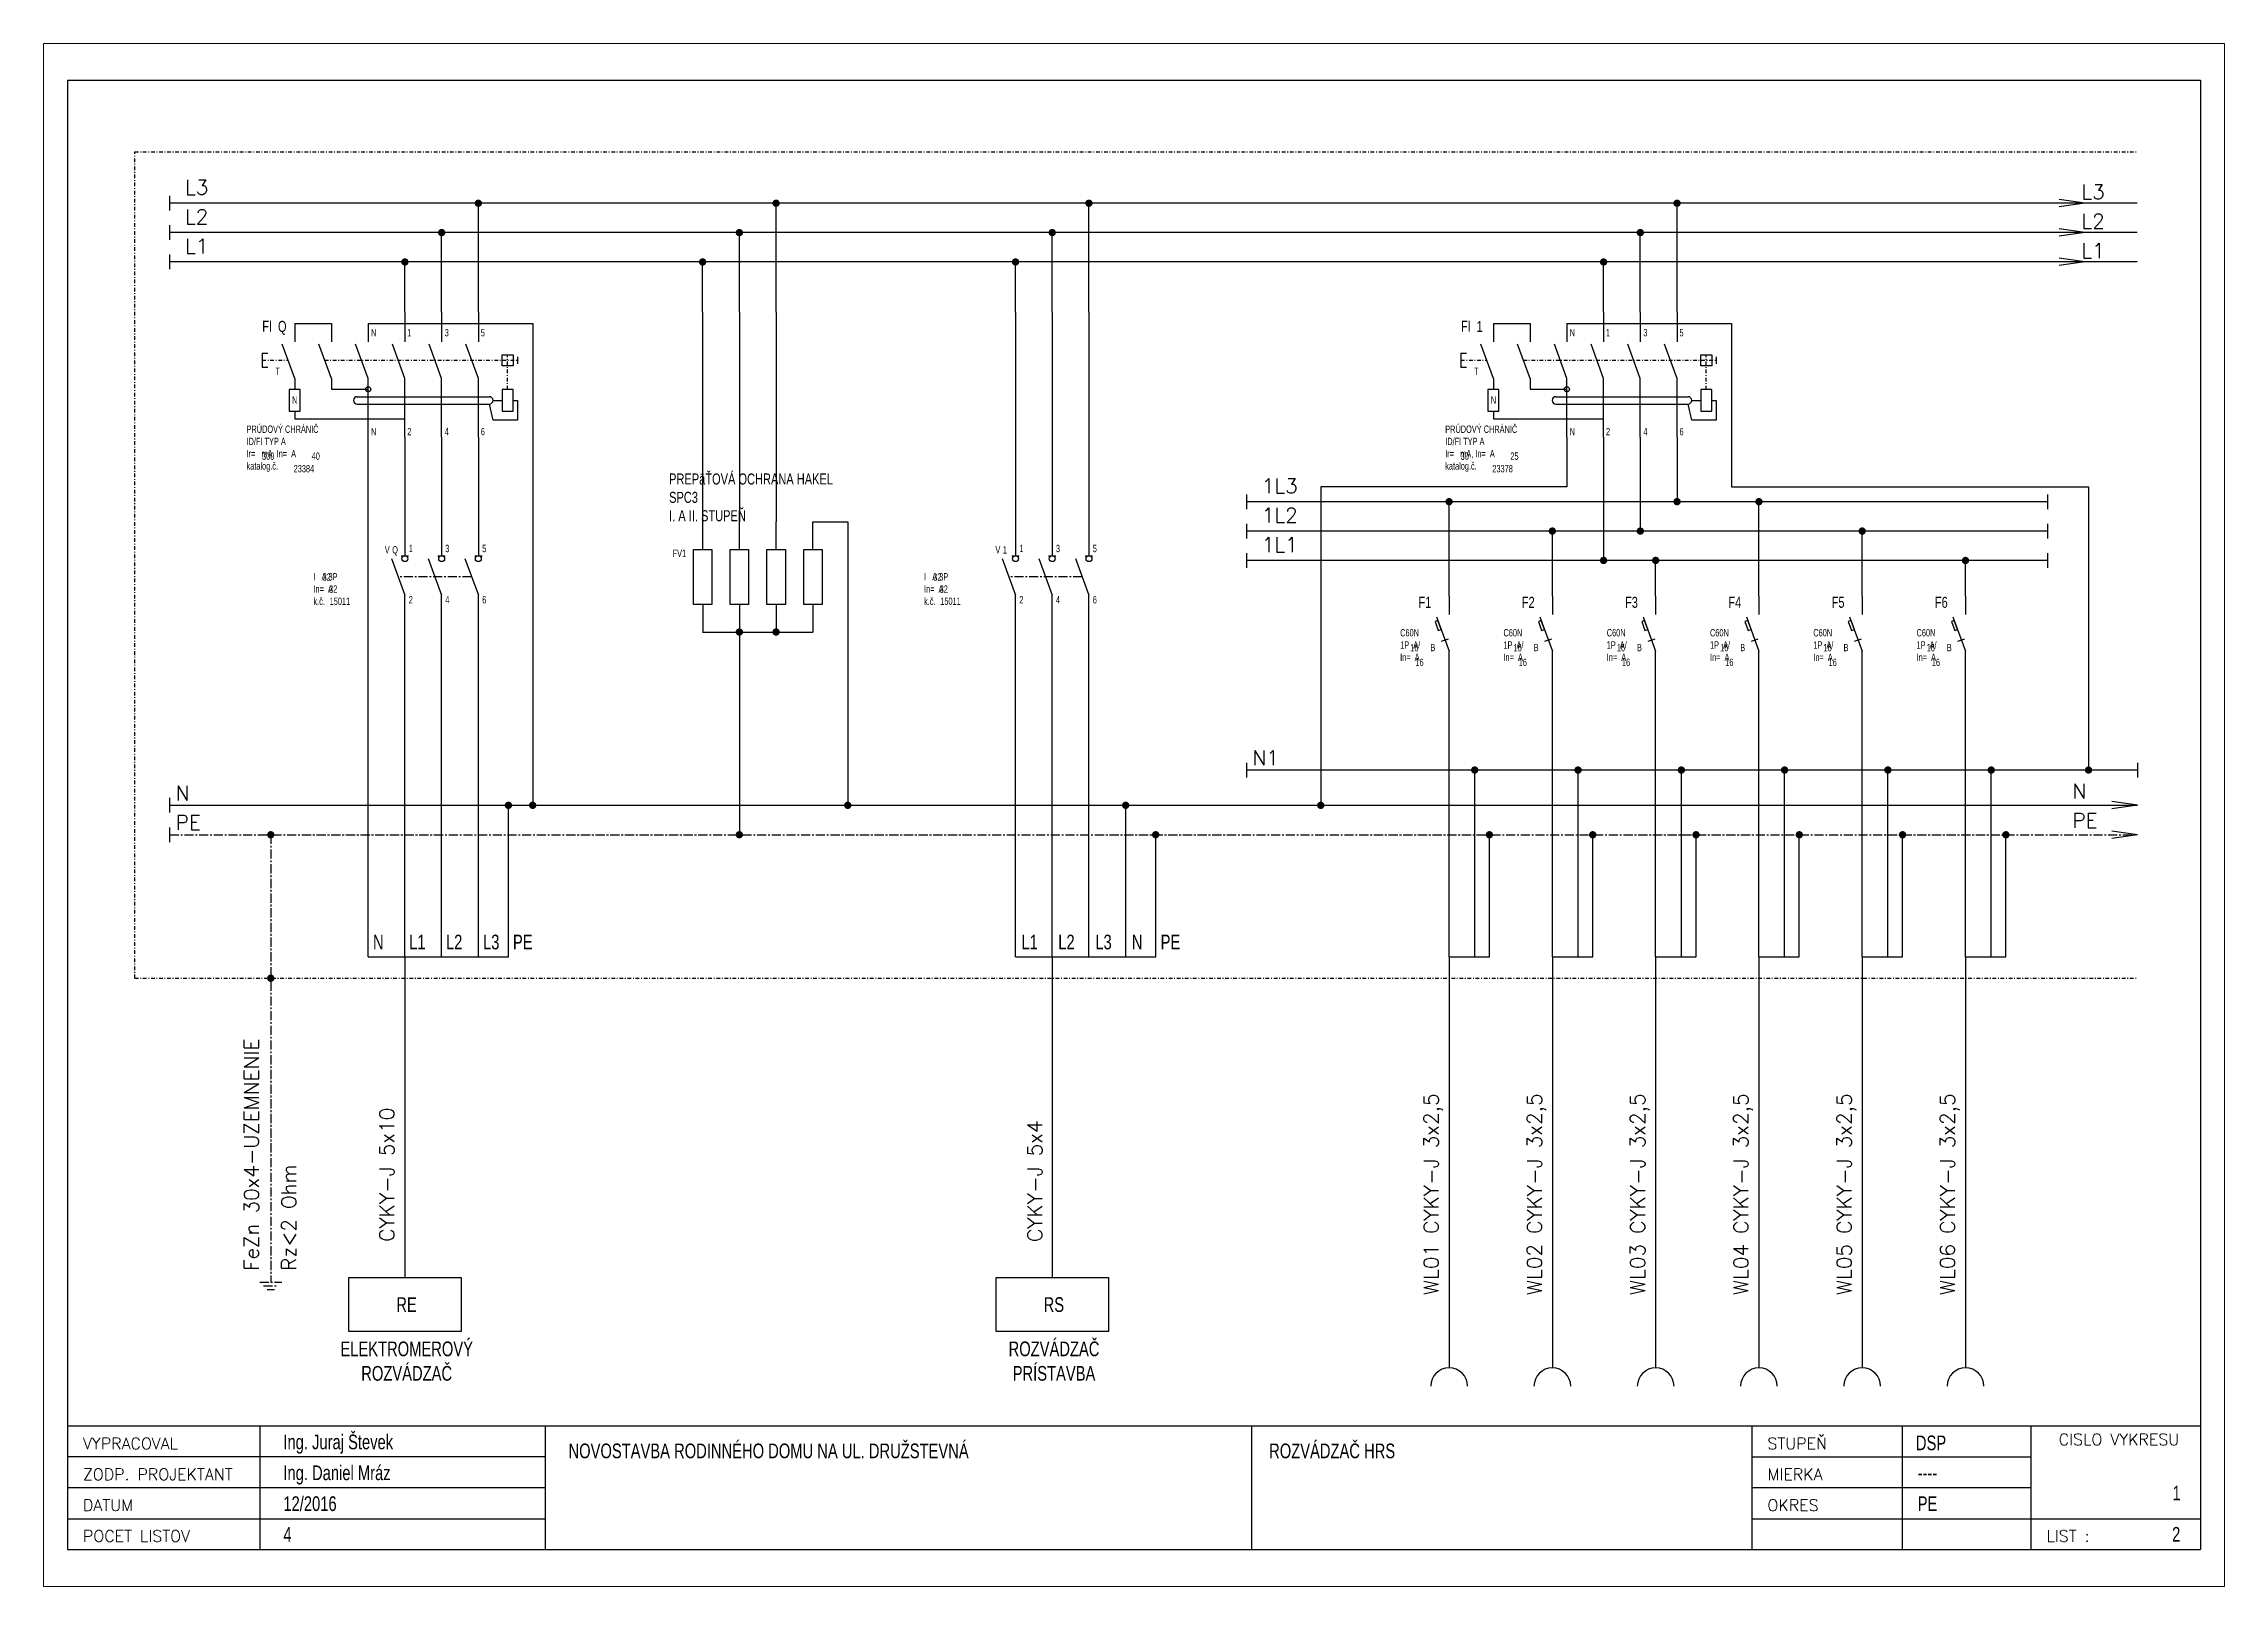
# Model space of a CAD drawing. Header units: millimetres. Extents: x -303 to 1005, y -240 to 237.
# Drawn here: x 27.1 to 324.1, y 27.1 to 237.1 of the extents above; entities that cross this region are included whole.
import ezdxf
from ezdxf.enums import TextEntityAlignment as Align

# ---------------------------------------------------------------- set-up
doc = ezdxf.new("R2010")
doc.units = ezdxf.units.MM
for name, pattern in [('AXES', [2, 1.25, -0.25, 0.25, -0.25]), ('CENTER', [2, 1.25, -0.25, 0.25, -0.25]), ('CONTINU', [0]), ('DASH2', [19.05, 12.7, -6.35]), ('DASHDOT', [1, 0.5, -0.25, 0, -0.25])]:
    doc.linetypes.add(name, pattern=pattern)
doc.styles.add('ROMANS', font='romans')
doc.styles.add('TR-ELEC', font='TXT', dxfattribs={"width": 0.75, "height": 2})

msp = doc.modelspace()

# ---------------------------------------------------------------- texts
at = {"style": 'ROMANS'}
for s, p in [('L3', (46.39, 216.58)), ('L3', (304.66, 215.96)), ('L2', (46.39, 212.58)), ('L2', (304.66, 211.96)), ('L1', (46.39, 208.58)), ('L1', (304.66, 207.96)), ('1L3', (193.04, 175.94)), ('1L2', (193.04, 171.94)), ('1L1', (193.04, 167.94)), ('N1', (191.75, 138.92)), ('N', (45.1, 134.12)), ('N', (303.42, 134.4)), ('PE', (45.1, 130.11)), ('PE', (303.42, 130.4))]:
    msp.add_text(s, height=2, dxfattribs=at).set_placement(p)
for s, p in [('FeZn 30x4-UZEMNENIE', (56.43, 70.1)), ('WL01 CYKY-J 3x2,5', (217.09, 66.81)), ('WL02 CYKY-J 3x2,5', (231.16, 66.81)), ('WL03 CYKY-J 3x2,5', (245.22, 66.81)), ('WL04 CYKY-J 3x2,5', (259.29, 66.81)), ('WL05 CYKY-J 3x2,5', (273.36, 66.81)), ('WL06 CYKY-J 3x2,5', (287.42, 66.81)), ('CYKY-J 5x10', (74.88, 74.05)), ('CYKY-J 5x4', (163.11, 74.03)), ('Rz<2 Ohm', (61.53, 70.1))]:
    msp.add_text(s, height=2, rotation=90, dxfattribs=at).set_placement(p)
at = {"linetype": 'CONTINU', "attachment_point": 1, "style": 'TR-ELEC'}
for s, insert, char_height, width in [('{PREPäŤOVÁ OCHRANA HAKEL\\PSPC3\\PI. A II. STUPEŇ}', (112.31, 178.63), 1.5, 36.8767), ('{N}', (71.98, 115.85), 2, 2.6288), ('{L1}', (76.91, 115.85), 2, 2.6288), ('{L2}', (81.92, 115.85), 2, 2.6288), ('{L3}', (86.97, 115.85), 2, 2.6288), ('{PE}', (91.04, 115.85), 2, 2.6288), ('{L1}', (160.3, 115.85), 2, 2.6288), ('{L2}', (165.31, 115.85), 2, 2.6288), ('{L3}', (170.36, 115.85), 2, 2.6288), ('{N}', (175.32, 115.85), 2, 2.6288), ('{PE}', (179.25, 115.85), 2, 2.6288), ('{\\pxqc;RE}', (68.98, 66.5), 2, 15.1422), ('{\\pxqc;RS}', (157.14, 66.5), 2, 15.1422), ('{\\pxqc;ELEKTROMEROVÝ ROZVÁDZAČ}', (69, 60.47), 2, 15.1422), ('{\\pxqc;ROZVÁDZAČ\\PPRÍSTAVBA}', (157.16, 60.47), 2, 15.1422)]:
    msp.add_mtext(s, dxfattribs=dict(at, insert=insert, char_height=char_height, width=width))

# ---------------------------------------------------------------- blocks, each defined once
blk = doc.blocks.new('ListA4')
for p, q in [((577.35, 316.98), (577.35, 116.98)), ((577.35, 316.98), (867.85, 316.98)), ((867.85, 316.98), (867.85, 116.98)), ((867.85, 133.78), (577.35, 133.78)), ((867.85, 133.78), (577.35, 133.78)), ((603.6, 116.98), (603.6, 133.78)), ((603.6, 116.98), (603.6, 133.78)), ((642.46, 116.98), (642.46, 133.78)), ((642.46, 116.98), (642.46, 133.78)), ((738.63, 116.98), (738.63, 133.78)), ((806.77, 116.98), (806.77, 133.78)), ((806.77, 116.98), (806.77, 133.78)), ((827.22, 133.78), (827.22, 116.98)), ((844.75, 133.78), (844.75, 116.98)), ((642.46, 129.58), (577.35, 129.58)), ((642.46, 129.58), (577.35, 129.58)), ((806.77, 129.58), (844.75, 129.58)), ((806.77, 129.58), (844.75, 129.58)), ((642.46, 125.38), (577.35, 125.38)), ((642.46, 125.38), (577.35, 125.38)), ((844.75, 125.38), (806.77, 125.38)), ((844.75, 125.38), (806.77, 125.38)), ((577.35, 121.18), (642.46, 121.18)), ((577.35, 121.18), (642.46, 121.18)), ((806.77, 121.18), (851.25, 121.18)), ((806.77, 121.18), (851.25, 121.18)), ((844.75, 121.18), (867.85, 121.18)), ((844.75, 121.18), (867.85, 121.18)), ((577.35, 116.98), (867.85, 116.98)), ((577.35, 116.98), (867.85, 116.98))]:
    blk.add_line(p, q)
at = {"style": 'ROMANS'}
for s, height, p in [('VYPRACOVAL', 1.575, (579.45, 130.63)), ('STUPEŇ', 1.575, (808.87, 130.63)), ('ZODP. PROJEKTANT', 1.5752, (579.45, 126.43)), ('MIERKA', 1.575, (808.87, 126.43)), ('DATUM', 1.575, (579.45, 122.23)), ('OKRES', 1.575, (808.87, 122.23)), ('POCET LISTOV', 1.5752, (579.45, 118.03)), ('LIST :', 1.575, (846.86, 118.03)), ('LIST :', 1.575, (846.86, 118.03))]:
    blk.add_text(s, height=height, dxfattribs=at).set_placement(p)
blk.add_text('CISLO VYKRESU', height=1.5752, dxfattribs=at).set_placement((864.94, 131.18), align=Align.RIGHT)
at = {"style": 'TR-ELEC', "width": 0.75}
for tag, p in [('MENO', (606.75, 130.63)), ('NAZOV', (645.58, 129.41)), ('ROZVADZAC', (741, 129.41)), ('STUPEN', (829.08, 130.5)), ('ZAKAZKA', (606.75, 126.43)), ('MIERKA', (829.32, 126.43)), ('DATUM', (606.75, 122.23)), ('OKRES', (829.32, 122.23)), ('POCETSTR', (606.75, 118.03))]:
    blk.add_attdef(tag, p, '', height=2, dxfattribs=at)
for tag, p in [('CV', (865.14, 123.67)), ('CL', (865.09, 118.06))]:
    blk.add_attdef(tag, text='', height=2, dxfattribs=at).set_placement(p, align=Align.RIGHT)
blk = doc.blocks.new('PrepatOchr')
at = {"color": 1}
for p, q in [((124.59, 169.31), (127.09, 169.31)), ((124.59, 161.81), (124.59, 169.31)), ((127.09, 169.31), (127.09, 161.81)), ((129.59, 169.31), (132.09, 169.31)), ((129.59, 161.81), (129.59, 169.31)), ((132.09, 169.31), (132.09, 161.81)), ((134.59, 169.31), (137.09, 169.31)), ((134.59, 161.81), (134.59, 169.31)), ((137.09, 169.31), (137.09, 161.81)), ((139.59, 169.31), (142.09, 169.31)), ((139.59, 161.81), (139.59, 169.31)), ((142.09, 169.31), (142.09, 161.81)), ((127.09, 161.81), (124.59, 161.81)), ((132.09, 161.81), (129.59, 161.81)), ((137.09, 161.81), (134.59, 161.81)), ((142.09, 161.81), (139.59, 161.81))]:
    blk.add_line(p, q, dxfattribs=at)
for p, q in [((125.84, 161.81), (125.84, 158.06)), ((130.84, 161.81), (130.84, 158.06)), ((135.84, 161.81), (135.84, 158.06)), ((140.84, 161.81), (140.84, 158.06))]:
    blk.add_line(p, q)
for points in [[(125.84, 169.31), (125.84, 173.06)], [(130.84, 169.31), (130.84, 173.06)], [(135.84, 169.31), (135.84, 173.06)], [(140.84, 169.31), (140.84, 173.06)]]:
    blk.add_lwpolyline(points)
for points in [[(125.84, 166.5, 0, 0.987, 0), (125.84, 168.47, 0, 0, 0), (125.84, 169.31, 0, 0, 0)], [(130.84, 166.5, 0, 0.987, 0), (130.84, 168.47, 0, 0, 0), (130.84, 169.31, 0, 0, 0)], [(135.84, 166.5, 0, 0.987, 0), (135.84, 168.47, 0, 0, 0), (135.84, 169.31, 0, 0, 0)], [(140.84, 166.5, 0, 0.987, 0), (140.84, 168.47, 0, 0, 0), (140.84, 169.31, 0, 0, 0)]]:
    blk.add_lwpolyline(points, format="xyseb", dxfattribs=at)
at = {"linetype": 'CONTINU', "style": 'TR-ELEC', "width": 0.75}
blk.add_attdef('MENO', text='', height=1, dxfattribs=at).set_placement((123.58, 168.27), align=Align.RIGHT)
blk = doc.blocks.new('Vypinac3P')
at = {"color": 0}
for p, q in [((76.33, 169.55), (76.33, 167.43)), ((81.33, 169.55), (81.33, 167.43)), ((86.33, 169.55), (86.33, 167.43)), ((76.33, 159.55), (76.33, 162.05)), ((81.33, 159.55), (81.33, 162.05)), ((86.33, 159.55), (86.33, 162.05))]:
    blk.add_line(p, q, dxfattribs=at)
at = {"color": 1}
for p, q in [((74.51, 167.05), (76.33, 162.05)), ((75.83, 167.43), (76.83, 167.43)), ((79.51, 167.05), (81.33, 162.05)), ((80.83, 167.43), (81.83, 167.43)), ((84.51, 167.05), (86.33, 162.05)), ((85.83, 167.43), (86.83, 167.43))]:
    blk.add_line(p, q, dxfattribs=at)
at = {"linetype": 'AXES'}
blk.add_line((85.42, 164.55), (75.42, 164.55), dxfattribs=at)
at = {"color": 1, "linetype": 'CONTINU'}
for centre in [(76.33, 167.03), (81.33, 167.03), (86.33, 167.03)]:
    blk.add_circle(centre, 0.401, dxfattribs=at)
at = {"linetype": 'CONTINU', "attachment_point": 1, "style": 'TR-ELEC'}
for s, insert, char_height, width in [('{\\H0.5x;V}', (73.59, 168.74), 2, 1.4702), ('{\\H0.5x;1}', (76.85, 168.92), 2, 1.4702), ('{\\H0.5x;3}', (81.83, 168.92), 2, 1.4702), ('{\\H0.5x;5}', (86.85, 168.92), 2, 1.4702), ('{I   A 3P\\PIn=  A\\Pk.č.}', (63.87, 165.07), 1, 6.8698), ('{\\H0.5x;2}', (76.85, 161.94), 2, 1.4702), ('{\\H0.5x;4}', (81.83, 161.94), 2, 1.4702), ('{\\H0.5x;6}', (86.85, 161.94), 2, 1.4702)]:
    blk.add_mtext(s, dxfattribs=dict(at, insert=insert, char_height=char_height, width=width))
at = {"linetype": 'CONTINU', "style": 'TR-ELEC', "width": 0.75}
for tag, p in [('OZ', (74.6, 167.73)), ('IN', (65.12, 164.04)), ('IN', (66, 162.39)), ('KC', (66.08, 160.74))]:
    blk.add_attdef(tag, p, '', height=1, dxfattribs=at)
blk = doc.blocks.new('Prud_chranic')
at = {"color": 0}
for p, q in [((224.58, 199.04), (224.58, 196.54)), ((229.58, 199.04), (229.58, 196.54)), ((234.58, 199.04), (234.58, 196.54)), ((239.58, 200.59), (239.58, 196.54)), ((244.58, 200.59), (244.58, 196.54)), ((249.58, 200.59), (249.58, 196.54)), ((224.58, 191.54), (222.87, 196.24)), ((229.58, 191.54), (227.87, 196.24)), ((234.58, 191.54), (232.87, 196.24)), ((239.58, 191.54), (237.87, 196.24)), ((244.58, 191.54), (242.87, 196.24)), ((249.58, 191.54), (247.87, 196.24)), ((234.58, 183.58), (234.58, 191.54)), ((239.58, 183.58), (239.58, 191.54)), ((244.58, 183.58), (244.58, 191.54)), ((249.58, 183.58), (249.58, 191.54))]:
    blk.add_line(p, q, dxfattribs=at)
at = {"linetype": 'CONTINU'}
for p, q in [((224.58, 199.04), (229.58, 199.04)), ((220.15, 194.99), (220.9, 194.99)), ((220.15, 193.09), (220.9, 193.09)), ((224.58, 191.54), (224.58, 190.07))]:
    blk.add_line(p, q, dxfattribs=at)
at = {"linetype": 'DASH2'}
for p, q in [((220.15, 194.99), (220.15, 194.04)), ((220.15, 194.04), (220.15, 193.09)), ((254.93, 194.52), (254.93, 193.57))]:
    blk.add_line(p, q, dxfattribs=at)
at = {"linetype": 'DASHDOT'}
for p, q in [((220.15, 194.04), (223.65, 194.04)), ((228.66, 194.04), (254.93, 194.04)), ((253.57, 190.07), (253.57, 194.8))]:
    blk.add_line(p, q, dxfattribs=at)
for p, q in [((233.08, 189.08), (251.08, 189.08)), ((233.08, 188.08), (251.08, 188.08))]:
    blk.add_line(p, q)
at = {"linetype": 'CONTINU'}
for points in [[(234.58, 199.04), (256.98, 199.04), (256.98, 183.58)], [(224.58, 187.1), (224.58, 186.07), (239.58, 186.07)]]:
    blk.add_lwpolyline(points, dxfattribs=at)
for points in [[(252.81, 193.28), (252.81, 194.8), (254.33, 194.8), (254.33, 193.28)], [(223.82, 190.07), (223.82, 187.1), (225.33, 187.1), (225.33, 190.07)], [(252.81, 190.07), (252.81, 187.1), (254.33, 187.1), (254.33, 190.07)]]:
    blk.add_lwpolyline(points, close=True)
at = {"linetype": 'DASH2'}
blk.add_lwpolyline([(229.58, 191.54), (229.58, 190.09), (234.58, 190.09)], dxfattribs=at)
for points in [[(254.33, 188.58), (254.93, 188.58), (254.93, 185.89), (251.58, 185.89), (251.08, 188.08)], [(251.58, 188.58), (252.81, 188.58)]]:
    blk.add_lwpolyline(points)
blk.add_circle((234.58, 190.09), 0.338, dxfattribs=at)
for centre, start, end in [((233.08, 188.58), 90, 270), ((251.08, 188.58), 270, 90)]:
    blk.add_arc(centre, 0.5, start, end)
at = {"linetype": 'CONTINU', "attachment_point": 1, "style": 'TR-ELEC'}
for s, insert, char_height, width in [('{FI}', (220.15, 199.42), 1.5, 2.3031), ('{\\pxql;N}', (234.96, 198.3), 1, 1.3566), ('{\\pxql;1}', (239.9, 198.3), 1, 1.3566), ('{\\pxql;3}', (245, 198.3), 1, 1.3566), ('{\\pxql;5}', (249.91, 198.3), 1, 1.3566), ('{T}', (221.95, 193.04), 1, 2.3031), ('{\\pxqc;N}', (223.9, 189.12), 1, 1.3566), ('{\\pxql;PRÚDOVÝ CHRÁNIČ\\PID/FI TYP A\\PIr=   mA, In=  A\\Pkatalog.č.}', (218.01, 185.16), 1, 12.1501), ('{\\pxql;N}', (234.96, 184.83), 1, 1.3566), ('{\\pxql;2}', (239.9, 184.83), 1, 1.3566), ('{\\pxql;4}', (245, 184.83), 1, 1.3566), ('{\\pxql;6}', (249.91, 184.83), 1, 1.3566)]:
    blk.add_mtext(s, dxfattribs=dict(at, insert=insert, char_height=char_height, width=width))
at = {"linetype": 'CONTINU', "style": 'TR-ELEC', "width": 0.75}
for tag, p, height in [('OZ', (222.29, 197.9), 1.5), ('IR', (220.12, 180.49), 1), ('IN', (226.88, 180.49), 1), ('KC', (224.43, 178.78), 1)]:
    blk.add_attdef(tag, p, '', height=height, dxfattribs=at)
blk = doc.blocks.new('Istic1P')
at = {"color": 0}
for p, q in [((223.32, 158.68), (223.32, 156.18)), ((221.61, 155.88), (223.32, 151.18)), ((222.29, 152.56), (223.23, 152.9)), ((223.32, 148.68), (223.32, 151.18))]:
    blk.add_line(p, q, dxfattribs=at)
at = {"linetype": 'CONTINU'}
blk.add_lwpolyline([(221.8, 155.36), (221.42, 155.22), (221.86, 154), (222.25, 154.14)], close=True, dxfattribs=at)
at = {"linetype": 'CONTINU', "insert": (216.66, 154.21), "char_height": 2, "width": 6.6831, "attachment_point": 1, "style": 'TR-ELEC'}
blk.add_mtext('{\\H0.5x;C60N\\P1P  A/\\PIn=  A}', dxfattribs=at)
at = {"linetype": 'CONTINU', "style": 'TR-ELEC', "width": 0.75}
blk.add_attdef('MENO', text='', height=1.5, dxfattribs=at).set_placement((220.91, 157.1), align=Align.RIGHT)
for tag, p in [('IN', (218.04, 151.18)), ('TYP', (220.78, 151.2)), ('IN', (218.74, 149.19))]:
    blk.add_attdef(tag, p, '', height=1, dxfattribs=at)

# ---------------------------------------------------------------- linework, layer by layer
at = {"linetype": 'DASHDOT'}
for p, q in [((39.55, 222.42), (312.26, 222.42)), ((39.55, 109.92), (39.55, 222.42)), ((39.55, 109.92), (312.26, 109.92))]:
    msp.add_line(p, q, dxfattribs=at)
for p, q in [((44.29, 216.42), (44.29, 214.42)), ((86.33, 200.59), (86.33, 215.42)), ((126.88, 200.59), (126.88, 215.42)), ((169.49, 200.59), (169.49, 215.42)), ((249.58, 200.59), (249.58, 215.42)), ((305.12, 215.42), (301.62, 215.92)), ((305.12, 215.42), (301.62, 214.92)), ((44.29, 212.42), (44.29, 210.42)), ((81.33, 200.59), (81.33, 211.42)), ((121.88, 200.59), (121.88, 211.42)), ((164.49, 200.59), (164.49, 211.42)), ((244.58, 200.59), (244.58, 211.42)), ((305.12, 211.42), (301.62, 211.92)), ((305.12, 211.42), (301.62, 210.92)), ((44.29, 208.42), (44.29, 206.42)), ((305.12, 207.42), (301.62, 207.92)), ((76.33, 200.59), (76.33, 207.42)), ((116.88, 200.59), (116.88, 207.42)), ((159.49, 200.59), (159.49, 207.42)), ((239.58, 200.59), (239.58, 207.42)), ((305.12, 207.42), (301.62, 206.92)), ((71.33, 112.82), (71.33, 183.58)), ((190.94, 175.79), (190.94, 173.79)), ((300.04, 175.79), (300.04, 173.79)), ((190.94, 171.79), (190.94, 169.79)), ((300.04, 171.79), (300.04, 169.79)), ((190.94, 167.79), (190.94, 165.79)), ((300.04, 167.79), (300.04, 165.79)), ((76.33, 112.82), (76.33, 159.55)), ((81.33, 112.82), (81.33, 159.55)), ((86.33, 112.82), (86.33, 159.55)), ((159.49, 112.82), (159.49, 159.55)), ((164.49, 112.82), (164.49, 159.55)), ((169.49, 112.82), (169.49, 159.55)), ((218.54, 112.82), (218.54, 151.92)), ((232.6, 112.82), (232.6, 151.92)), ((246.67, 112.82), (246.67, 151.92)), ((260.74, 112.82), (260.74, 151.92)), ((274.8, 112.82), (274.8, 151.92)), ((288.87, 112.82), (288.87, 151.92)), ((190.94, 139.26), (190.94, 137.26)), ((222.03, 112.82), (222.03, 138.26)), ((236.1, 112.82), (236.1, 138.26)), ((250.17, 112.82), (250.17, 138.26)), ((264.23, 112.82), (264.23, 138.26)), ((278.3, 112.82), (278.3, 138.26)), ((292.37, 112.82), (292.37, 138.26)), ((312.3, 139.26), (312.3, 137.26)), ((44.29, 134.46), (44.29, 132.46)), ((312.3, 133.46), (308.8, 133.96)), ((90.42, 112.82), (90.42, 133.46)), ((174.49, 112.82), (174.49, 133.46)), ((312.3, 133.46), (308.8, 132.96)), ((44.29, 130.45), (44.29, 128.45)), ((178.58, 112.82), (178.58, 129.45)), ((224.03, 112.82), (224.03, 129.45)), ((238.1, 112.82), (238.1, 129.45)), ((252.17, 112.82), (252.17, 129.45)), ((266.23, 112.82), (266.23, 129.45)), ((280.3, 112.82), (280.3, 129.45)), ((294.37, 112.82), (294.37, 129.45)), ((312.3, 129.45), (308.8, 129.95)), ((312.3, 129.45), (308.8, 128.95)), ((218.54, 61.88), (218.54, 56.88)), ((232.6, 61.88), (232.6, 56.88)), ((246.67, 61.88), (246.67, 56.88)), ((260.74, 61.88), (260.74, 56.88)), ((274.8, 61.88), (274.8, 56.88)), ((288.87, 61.88), (288.87, 56.88))]:
    msp.add_line(p, q)
at = {"color": 30}
for p, q in [((153.39, 215.42), (44.29, 215.42)), ((312.26, 215.42), (153.39, 215.42)), ((148.39, 211.42), (44.29, 211.42)), ((312.26, 211.42), (148.39, 211.42)), ((143.39, 207.42), (44.29, 207.42)), ((312.26, 207.42), (143.39, 207.42)), ((300.04, 174.79), (190.94, 174.79)), ((300.04, 170.79), (190.94, 170.79)), ((300.04, 166.79), (190.94, 166.79))]:
    msp.add_line(p, q, dxfattribs=at)
at = {"linetype": 'CONTINU'}
for p, q in [((116.88, 200.59), (116.88, 172.05)), ((121.88, 200.59), (121.88, 172.05)), ((126.88, 200.59), (126.88, 172.05)), ((159.49, 200.59), (159.49, 169.55)), ((164.49, 200.59), (164.49, 169.55)), ((169.49, 200.59), (169.49, 169.55)), ((76.33, 183.58), (76.33, 169.55)), ((81.33, 183.58), (81.33, 169.55)), ((86.33, 183.58), (86.33, 169.55)), ((93.73, 183.58), (93.73, 133.46)), ((239.58, 183.58), (239.58, 166.79)), ((244.58, 183.58), (244.58, 170.79)), ((249.58, 183.58), (249.58, 174.79)), ((218.54, 161.92), (218.54, 174.79)), ((260.74, 161.92), (260.74, 174.79)), ((232.6, 161.92), (232.6, 170.79)), ((274.8, 161.92), (274.8, 170.79)), ((246.67, 161.92), (246.67, 166.79)), ((288.87, 161.92), (288.87, 166.79)), ((116.88, 157.05), (131.88, 157.05)), ((121.88, 157.05), (121.88, 129.45))]:
    msp.add_line(p, q, dxfattribs=at)
at = {"color": 5}
for p, q in [((312.3, 138.26), (190.94, 138.26)), ((44.29, 133.46), (312.3, 133.46))]:
    msp.add_line(p, q, dxfattribs=at)
at = {"color": 3, "linetype": 'CENTER'}
for p, q in [((44.29, 129.45), (312.3, 129.45)), ((58.06, 129.45), (58.06, 68.53)), ((56.56, 68.53), (59.56, 68.53)), ((57.06, 68.03), (59.06, 68.03)), ((57.56, 67.53), (58.56, 67.53))]:
    msp.add_line(p, q, dxfattribs=at)
at = {"linetype": 'CONTINU', "lineweight": 0}
msp.add_lwpolyline([(27.12, 27.14), (27.12, 237.14), (324.12, 237.14), (324.12, 27.14)], close=True, dxfattribs=at)
at = {"const_width": 0.5}
for points in [[(86.08, 215.42, 1), (86.58, 215.42, 1)], [(126.63, 215.42, 1), (127.13, 215.42, 1)], [(169.24, 215.42, 1), (169.74, 215.42, 1)], [(249.33, 215.42, 1), (249.83, 215.42, 1)], [(81.08, 211.42, 1), (81.58, 211.42, 1)], [(121.63, 211.42, 1), (122.13, 211.42, 1)], [(164.24, 211.42, 1), (164.74, 211.42, 1)], [(244.33, 211.42, 1), (244.83, 211.42, 1)], [(76.08, 207.42, 1), (76.58, 207.42, 1)], [(116.63, 207.42, 1), (117.13, 207.42, 1)], [(159.24, 207.42, 1), (159.74, 207.42, 1)], [(239.33, 207.42, 1), (239.83, 207.42, 1)], [(218.29, 174.79, 1), (218.79, 174.79, 1)], [(249.33, 174.79, 1), (249.83, 174.79, 1)], [(260.49, 174.79, 1), (260.99, 174.79, 1)], [(232.35, 170.79, 1), (232.85, 170.79, 1)], [(244.33, 170.79, 1), (244.83, 170.79, 1)], [(274.55, 170.79, 1), (275.05, 170.79, 1)], [(239.33, 166.79, 1), (239.83, 166.79, 1)], [(246.42, 166.79, 1), (246.92, 166.79, 1)], [(288.62, 166.79, 1), (289.12, 166.79, 1)], [(121.63, 157.05, 1), (122.13, 157.05, 1)], [(126.63, 157.05, 1), (127.13, 157.05, 1)], [(221.78, 138.26, 1), (222.28, 138.26, 1)], [(235.85, 138.26, 1), (236.35, 138.26, 1)], [(249.92, 138.26, 1), (250.42, 138.26, 1)], [(263.98, 138.26, 1), (264.48, 138.26, 1)], [(278.05, 138.26, 1), (278.55, 138.26, 1)], [(292.12, 138.26, 1), (292.62, 138.26, 1)], [(305.37, 138.26, 1), (305.87, 138.26, 1)], [(90.17, 133.46, 1), (90.67, 133.46, 1)], [(93.48, 133.46, 1), (93.98, 133.46, 1)], [(136.39, 133.46, 1), (136.89, 133.46, 1)], [(174.24, 133.46, 1), (174.74, 133.46, 1)], [(200.81, 133.46, 1), (201.31, 133.46, 1)], [(57.81, 129.45, 1), (58.31, 129.45, 1)], [(121.63, 129.45, 1), (122.13, 129.45, 1)], [(178.33, 129.45, 1), (178.83, 129.45, 1)], [(223.78, 129.45, 1), (224.28, 129.45, 1)], [(237.85, 129.45, 1), (238.35, 129.45, 1)], [(251.92, 129.45, 1), (252.42, 129.45, 1)], [(265.98, 129.45, 1), (266.48, 129.45, 1)], [(280.05, 129.45, 1), (280.55, 129.45, 1)], [(294.12, 129.45, 1), (294.62, 129.45, 1)], [(57.81, 109.92, 1), (58.31, 109.92, 1)]]:
    msp.add_lwpolyline(points, format="xyb", close=True, dxfattribs=at)
at = {"linetype": 'CONTINU'}
for points in [[(234.58, 183.58), (234.58, 176.83), (201.06, 176.83), (201.06, 133.46)], [(256.98, 183.58), (256.98, 176.83), (305.62, 176.83), (305.62, 138.26)], [(131.88, 172.05), (136.64, 172.05), (136.64, 133.46)]]:
    msp.add_lwpolyline(points, dxfattribs=at)
for points in [[(71.33, 112.82), (90.42, 112.82)], [(76.33, 112.82), (76.33, 69.14)], [(159.49, 112.82), (178.58, 112.82)], [(164.49, 112.82), (164.49, 69.14)], [(218.54, 112.82), (224.03, 112.82)], [(218.54, 112.82), (218.54, 61.88)], [(232.6, 112.82), (238.1, 112.82)], [(232.6, 112.82), (232.6, 61.88)], [(246.67, 112.82), (252.17, 112.82)], [(246.67, 112.82), (246.67, 61.88)], [(260.74, 112.82), (266.23, 112.82)], [(260.74, 112.82), (260.74, 61.88)], [(274.8, 112.82), (280.3, 112.82)], [(274.8, 112.82), (274.8, 61.88)], [(288.87, 112.82), (294.37, 112.82)], [(288.87, 112.82), (288.87, 61.88)]]:
    msp.add_lwpolyline(points)
at = {"color": 1, "linetype": 'CONTINU'}
for points in [[(68.63, 69.14), (68.63, 61.88), (84.03, 61.88), (84.03, 69.14)], [(156.79, 69.14), (156.79, 61.88), (172.19, 61.88), (172.19, 69.14)]]:
    msp.add_lwpolyline(points, close=True, dxfattribs=at)
for centre in [(218.54, 54.38), (232.6, 54.38), (246.67, 54.38), (260.74, 54.38), (274.8, 54.38), (288.87, 54.38)]:
    msp.add_arc(centre, 2.5, 0, 180)

# ---------------------------------------------------------------- block references
msp.add_blockref('ListA4', (-546.97, -84.83)).add_auto_attribs({'MENO': 'Ing. Juraj Števek', 'ZAKAZKA': 'Ing. Daniel Mráz', 'DATUM': '12/2016', 'POCETSTR': '4', 'NAZOV': 'NOVOSTAVBA RODINNÉHO DOMU NA UL. DRUŽSTEVNÁ', 'ROZVADZAC': 'ROZVÁDZAČ HRS', 'STUPEN': 'DSP', 'MIERKA': '----', 'OKRES': 'PE', 'CV': '1', 'CL': '2'})
at = {"linetype": 'CONTINU'}
for name, p, values in [('Prud_chranic', (-163.25, 0), {'IR': '300', 'IN': '40', 'KC': '23384', 'OZ': 'Q'}), ('Prud_chranic', (0, 0), {'IR': '30', 'IN': '25', 'KC': '23378', 'OZ': '1'}), ('PrepatOchr', (-8.95, -1.01), {'MENO': 'FV1'})]:
    msp.add_blockref(name, p, dxfattribs=at).add_auto_attribs(values)
ref = msp.add_blockref('Vypinac3P', (0, 0), dxfattribs=at)
ref.add_attrib('IN', '32', (65.12, 164.04), dxfattribs={"linetype": 'CONTINU', "height": 1, "style": 'TR-ELEC', "width": 0.75})
ref.add_attrib('IN', '32', (66, 162.39), dxfattribs={"linetype": 'CONTINU', "height": 1, "style": 'TR-ELEC', "width": 0.75})
ref.add_attrib('KC', '15011', (66.08, 160.74), dxfattribs={"linetype": 'CONTINU', "height": 1, "style": 'TR-ELEC', "width": 0.75})
ref.add_attrib('OZ', 'Q', (74.6, 167.73), dxfattribs={"linetype": 'CONTINU', "height": 1, "style": 'TR-ELEC', "width": 0.75})
ref = msp.add_blockref('Vypinac3P', (0, 0), dxfattribs=at)
ref.add_attrib('IN', '32', (65.12, 164.04), dxfattribs={"linetype": 'CONTINU', "height": 1, "style": 'TR-ELEC', "width": 0.75})
ref.add_attrib('IN', '32', (66, 162.39), dxfattribs={"linetype": 'CONTINU', "height": 1, "style": 'TR-ELEC', "width": 0.75})
ref.add_attrib('KC', '15011', (66.08, 160.74), dxfattribs={"linetype": 'CONTINU', "height": 1, "style": 'TR-ELEC', "width": 0.75})
ref.add_attrib('OZ', 'Q', (74.6, 167.73), dxfattribs={"linetype": 'CONTINU', "height": 1, "style": 'TR-ELEC', "width": 0.75})
ref = msp.add_blockref('Vypinac3P', (83.16, 0), dxfattribs=at)
ref.add_attrib('IN', '32', (148.28, 164.04), dxfattribs={"linetype": 'CONTINU', "height": 1, "style": 'TR-ELEC', "width": 0.75})
ref.add_attrib('IN', '32', (149.16, 162.39), dxfattribs={"linetype": 'CONTINU', "height": 1, "style": 'TR-ELEC', "width": 0.75})
ref.add_attrib('KC', '15011', (149.24, 160.74), dxfattribs={"linetype": 'CONTINU', "height": 1, "style": 'TR-ELEC', "width": 0.75})
ref.add_attrib('OZ', '1', (157.76, 167.73), dxfattribs={"linetype": 'CONTINU', "height": 1, "style": 'TR-ELEC', "width": 0.75})
ref = msp.add_blockref('Istic1P', (-4.79, 3.24), dxfattribs=at)
ref.add_attrib('MENO', 'F1', dxfattribs={"linetype": 'CONTINU', "height": 1.5, "style": 'TR-ELEC', "width": 0.75}).set_placement((216.12, 160.34), align=Align.RIGHT)
ref.add_attrib('IN', '16', (213.25, 154.42), dxfattribs={"linetype": 'CONTINU', "height": 1, "style": 'TR-ELEC', "width": 0.75})
ref.add_attrib('IN', '16', (213.95, 152.42), dxfattribs={"linetype": 'CONTINU', "height": 1, "style": 'TR-ELEC', "width": 0.75})
ref.add_attrib('TYP', 'B', (215.99, 154.44), dxfattribs={"linetype": 'CONTINU', "height": 1, "style": 'TR-ELEC', "width": 0.75})
ref = msp.add_blockref('Istic1P', (9.28, 3.24), dxfattribs=at)
ref.add_attrib('MENO', 'F2', dxfattribs={"linetype": 'CONTINU', "height": 1.5, "style": 'TR-ELEC', "width": 0.75}).set_placement((230.19, 160.34), align=Align.RIGHT)
ref.add_attrib('IN', '16', (227.32, 154.42), dxfattribs={"linetype": 'CONTINU', "height": 1, "style": 'TR-ELEC', "width": 0.75})
ref.add_attrib('IN', '16', (228.02, 152.42), dxfattribs={"linetype": 'CONTINU', "height": 1, "style": 'TR-ELEC', "width": 0.75})
ref.add_attrib('TYP', 'B', (230.06, 154.44), dxfattribs={"linetype": 'CONTINU', "height": 1, "style": 'TR-ELEC', "width": 0.75})
ref = msp.add_blockref('Istic1P', (23.35, 3.24), dxfattribs=at)
ref.add_attrib('MENO', 'F3', dxfattribs={"linetype": 'CONTINU', "height": 1.5, "style": 'TR-ELEC', "width": 0.75}).set_placement((244.25, 160.34), align=Align.RIGHT)
ref.add_attrib('IN', '16', (241.38, 154.42), dxfattribs={"linetype": 'CONTINU', "height": 1, "style": 'TR-ELEC', "width": 0.75})
ref.add_attrib('IN', '16', (242.08, 152.42), dxfattribs={"linetype": 'CONTINU', "height": 1, "style": 'TR-ELEC', "width": 0.75})
ref.add_attrib('TYP', 'B', (244.13, 154.44), dxfattribs={"linetype": 'CONTINU', "height": 1, "style": 'TR-ELEC', "width": 0.75})
ref = msp.add_blockref('Istic1P', (37.41, 3.24), dxfattribs=at)
ref.add_attrib('MENO', 'F4', dxfattribs={"linetype": 'CONTINU', "height": 1.5, "style": 'TR-ELEC', "width": 0.75}).set_placement((258.32, 160.34), align=Align.RIGHT)
ref.add_attrib('IN', '16', (255.45, 154.42), dxfattribs={"linetype": 'CONTINU', "height": 1, "style": 'TR-ELEC', "width": 0.75})
ref.add_attrib('IN', '16', (256.15, 152.42), dxfattribs={"linetype": 'CONTINU', "height": 1, "style": 'TR-ELEC', "width": 0.75})
ref.add_attrib('TYP', 'B', (258.19, 154.44), dxfattribs={"linetype": 'CONTINU', "height": 1, "style": 'TR-ELEC', "width": 0.75})
ref = msp.add_blockref('Istic1P', (51.48, 3.24), dxfattribs=at)
ref.add_attrib('MENO', 'F5', dxfattribs={"linetype": 'CONTINU', "height": 1.5, "style": 'TR-ELEC', "width": 0.75}).set_placement((272.39, 160.34), align=Align.RIGHT)
ref.add_attrib('IN', '16', (269.52, 154.42), dxfattribs={"linetype": 'CONTINU', "height": 1, "style": 'TR-ELEC', "width": 0.75})
ref.add_attrib('IN', '16', (270.22, 152.42), dxfattribs={"linetype": 'CONTINU', "height": 1, "style": 'TR-ELEC', "width": 0.75})
ref.add_attrib('TYP', 'B', (272.26, 154.44), dxfattribs={"linetype": 'CONTINU', "height": 1, "style": 'TR-ELEC', "width": 0.75})
ref = msp.add_blockref('Istic1P', (65.54, 3.24), dxfattribs=at)
ref.add_attrib('MENO', 'F6', dxfattribs={"linetype": 'CONTINU', "height": 1.5, "style": 'TR-ELEC', "width": 0.75}).set_placement((286.45, 160.34), align=Align.RIGHT)
ref.add_attrib('IN', '16', (283.58, 154.42), dxfattribs={"linetype": 'CONTINU', "height": 1, "style": 'TR-ELEC', "width": 0.75})
ref.add_attrib('IN', '16', (284.28, 152.42), dxfattribs={"linetype": 'CONTINU', "height": 1, "style": 'TR-ELEC', "width": 0.75})
ref.add_attrib('TYP', 'B', (286.32, 154.44), dxfattribs={"linetype": 'CONTINU', "height": 1, "style": 'TR-ELEC', "width": 0.75})

msp.set_redraw_order([(e.dxf.handle, doc.entitydb.next_handle()) for e in msp.query("TEXT MTEXT ATTDEF DIMENSION ARC_DIMENSION")])  # texts and dimensions are drawn at this point

doc.saveas('drawing.dxf')
